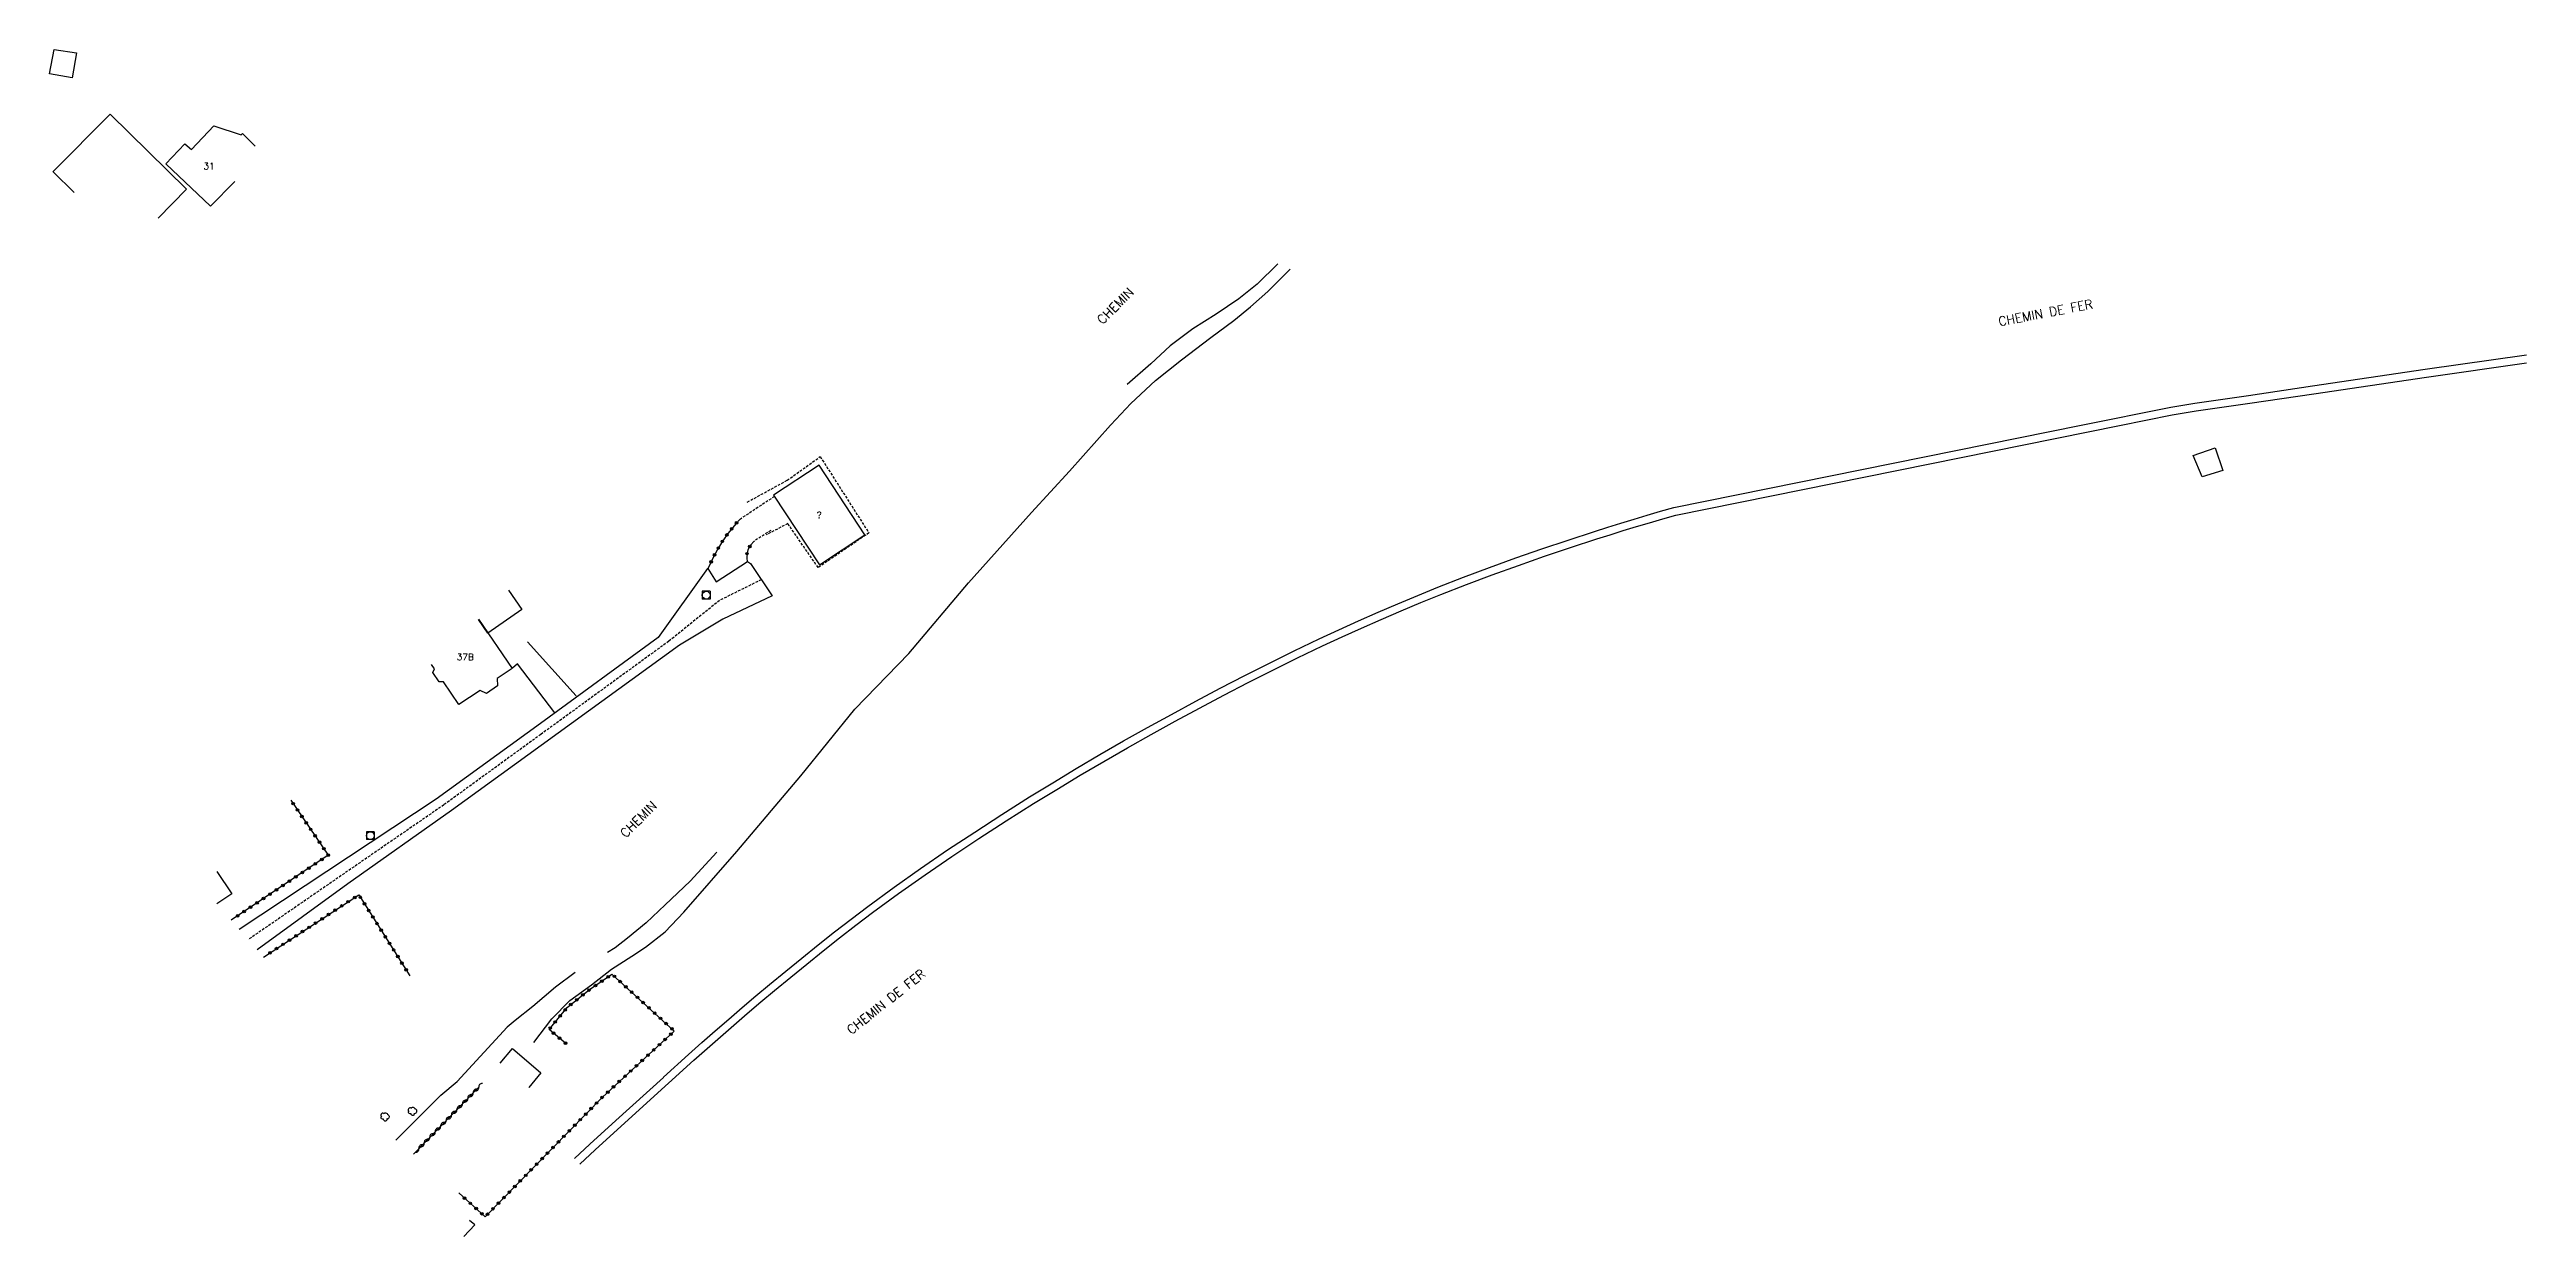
# Model space of a CAD drawing. Header units: millimetres. Extents: x 112069 to 113000, y 130019 to 131000.
# Drawn here: x 112523 to 113000, y 130018.9 to 130247.3 of the extents above; entities that cross this region are included whole.
import ezdxf
from ezdxf.enums import TextEntityAlignment as Align

# ---------------------------------------------------------------- set-up
doc = ezdxf.new("R2010")
doc.units = ezdxf.units.MM
doc.linetypes.add('DASHED', pattern=[0.75, 0.5, -0.25])
doc.layers.get('0').update_dxf_attribs({"linetype": 'CONTINUOUS'})
for name, color, linetype in [('W0001', 6, 'DASHED'), ('W0008', 7, 'CONTINUOUS'), ('W0017', 7, 'CONTINUOUS'), ('W0071', 7, 'CONTINUOUS'), ('W0101', 7, 'CONTINUOUS'), ('W0104', 1, 'CONTINUOUS'), ('W0112', 1, 'DASHED'), ('W0300', 7, 'CONTINUOUS'), ('W0310', 3, 'CONTINUOUS'), ('W0323', 7, 'CONTINUOUS'), ('W0420', 7, 'CONTINUOUS'), ('W0600', 7, 'CONTINUOUS'), ('W0700', 7, 'CONTINUOUS'), ('W0989', 7, 'CONTINUOUS'), ('W0991', 7, 'CONTINUOUS')]:
    doc.layers.add(name, color=color, linetype=linetype)
doc.styles.get("Standard").update_dxf_attribs({"font": 'romans.shx', "width": 0.85})

msp = doc.modelspace()

# ---------------------------------------------------------------- texts
at = {"layer": 'W0989'}
for s, rotation, p in [('CHEMIN', 44.8593, (112725.78, 130194.29)), ('CHEMIN DE FER', 10.8017, (112898.5, 130194.08)), ('CHEMIN', 44.8593, (112633.96, 130095.47)), ('CHEMIN DE FER', 38.4319, (112677.42, 130057.65))]:
    msp.add_text(s, height=1.75, rotation=rotation, dxfattribs=at).set_placement(p)
at = {"layer": 'W0991'}
for s, p in [('31', (112553.74, 130224.89)), ('?', (112671.24, 130157.74)), ('37B', (112603.08, 130130.42))]:
    msp.add_text(s, height=1.25, dxfattribs=at).set_placement(p, align=Align.MIDDLE_CENTER)

# ---------------------------------------------------------------- blocks, each defined once
blk = doc.blocks.new('T300')
for p, q in [((-0.8, 0.51), (-0.86, 0.34)), ((-0.86, 0.34), (-0.86, 0.17)), ((-0.86, 0.17), (-0.74, 0.06)), ((-0.69, 0.63), (-0.8, 0.51)), ((-0.8, -0.06), (-0.74, 0.06)), ((-0.74, 0.06), (-0.69, 0.11)), ((-0.57, 0.69), (-0.69, 0.63)), ((-0.46, 0.69), (-0.57, 0.69)), ((-0.29, 0.63), (-0.46, 0.69)), ((-0.29, 0.63), (-0.17, 0.74)), ((-0.23, 0.57), (-0.29, 0.63)), ((-0.17, 0.74), (-0.06, 0.8)), ((-0.06, 0.8), (0.06, 0.8)), ((0.06, 0.8), (0.23, 0.74)), ((0.23, 0.74), (0.34, 0.63)), ((0.34, 0.63), (0.4, 0.51)), ((0.46, 0.46), (0.34, 0.46)), ((0.4, 0.51), (0.4, 0.46)), ((0.57, 0.4), (0.46, 0.46)), ((0.57, 0.4), (0.69, 0.29)), ((0.69, 0.29), (0.74, 0.17)), ((0.74, 0.06), (0.69, -0.17)), ((0.74, 0.17), (0.74, 0.06)), ((-0.8, -0.17), (-0.8, -0.06)), ((-0.8, -0.23), (-0.8, -0.17)), ((-0.74, -0.34), (-0.8, -0.23)), ((-0.69, -0.4), (-0.74, -0.34)), ((-0.51, -0.46), (-0.69, -0.4)), ((-0.4, -0.46), (-0.51, -0.46)), ((-0.4, -0.46), (-0.34, -0.46)), ((-0.34, -0.46), (-0.34, -0.4)), ((-0.34, -0.51), (-0.34, -0.46)), ((-0.29, -0.63), (-0.34, -0.51)), ((-0.17, -0.74), (-0.29, -0.63)), ((-0.06, -0.8), (-0.17, -0.74)), ((0.06, -0.8), (-0.06, -0.8)), ((0.17, -0.74), (0.06, -0.8)), ((0.23, -0.69), (0.17, -0.74)), ((0.29, -0.46), (0.23, -0.46)), ((0.29, -0.63), (0.23, -0.69)), ((0.46, -0.4), (0.29, -0.46)), ((0.34, -0.51), (0.29, -0.63)), ((0.34, -0.51), (0.34, -0.46)), ((0.57, -0.34), (0.46, -0.4)), ((0.63, -0.29), (0.57, -0.34)), ((0.69, -0.17), (0.63, -0.29))]:
    blk.add_line(p, q)
blk = doc.blocks.new('T420')
for p, q in [((0.75, 0.75), (-0.75, 0.75)), ((-0.75, 0.75), (-0.75, -0.75)), ((0.75, 0.75), (0.75, -0.75)), ((0.75, -0.75), (-0.75, -0.75))]:
    blk.add_line(p, q)
blk.add_ellipse((0, 0), major_axis=(-0.53, 0.53), ratio=1, start_param=3.926991, end_param=10.210176)
blk = doc.blocks.new('t323o')
at = {"color": 0, "linetype": 'Continuous'}
for radius in [0.25, 0.15]:
    blk.add_circle((0, 0), radius, dxfattribs=at)
blk = doc.blocks.new('t310o')
at = {"color": 0, "linetype": 'Continuous'}
for centre, start, end in [((-0.5, 0.38), 216.8699, 323.1304), ((0.5, -0.37), 36.8699, 143.1303)]:
    blk.add_arc(centre, 0.625, start, end, dxfattribs=at)

# ---------------------------------------------------------------- linework, layer by layer
at = {"layer": 'W0001'}
msp.add_lwpolyline([(112660.07, 130145.28), (112652.04, 130141.3), (112642.27, 130133.45), (112617.62, 130115.51), (112598.95, 130101.95), (112561.27, 130076.01), (112561.27, 130076.01), (112561.27, 130076.01)], dxfattribs=at)
at = {"layer": 'W0008'}
for points in [[(112649.74, 130147.43), (112640.24, 130134.18), (112617.58, 130117.6), (112597.49, 130103.06), (112559.55, 130077.99)], [(112649.76, 130147.43), (112651.37, 130144.91), (112657.44, 130148.81), (112657.98, 130148.4), (112662.16, 130142.17), (112652.7, 130137.69), (112644.31, 130132.72), (112617.66, 130113.41), (112600.4, 130100.84), (112580.46, 130086.76), (112562.99, 130074.04)]]:
    msp.add_lwpolyline(points, dxfattribs=at)
at = {"layer": 'W0017'}
for points in [[(112624.41, 130122.93), (112615.06, 130133.35)], [(112620.31, 130119.64), (112613.13, 130129.07), (112612.16, 130128.24)]]:
    msp.add_lwpolyline(points, dxfattribs=at)
at = {"layer": 'W0071'}
for points in [[(112727.32, 130175), (112727.4, 130175.1), (112731.27, 130179.2), (112735.98, 130183.6), (112741.03, 130187.62), (112746.63, 130191.93), (112751.1, 130195.18), (112754.3, 130197.82), (112757.62, 130200.77), (112761.93, 130205.07)], [(112759.58, 130206.07), (112755.58, 130202.18), (112752.02, 130199.33), (112747.7, 130196.4), (112743.2, 130193.57), (112738.82, 130190.32), (112735.07, 130186.82), (112730.52, 130182.87)], [(112616.28, 130056.22), (112619.73, 130060.77), (112623.18, 130064.32), (112627.4, 130067.32), (112631.23, 130070.32), (112635.12, 130072.82), (112637.78, 130074.57), (112641.57, 130077.52), (112645.18, 130081.28), (112655.37, 130092.98), (112667.68, 130107.57), (112678.12, 130120.4), (112688.5, 130131.1), (112700, 130144.7), (112712.12, 130158.2), (112719.43, 130166.18), (112727.32, 130175)], [(112651.53, 130092.88), (112646.37, 130087.28), (112641.6, 130082.7), (112637.93, 130079.22), (112634.32, 130076.27), (112631.93, 130074.47), (112630.48, 130073.57)], [(112624.23, 130069.7), (112620.42, 130066.9), (112616.07, 130063.12), (112612.68, 130060.48), (112611.13, 130059.17), (112601.52, 130048.72)], [(112589.69, 130037.42), (112598.38, 130046.1)], [(112598.38, 130046.1), (112601.52, 130048.72)]]:
    msp.add_lwpolyline(points, dxfattribs=at)
at = {"layer": 'W0101'}
for points in [[(112545.4, 130225.32), (112549.07, 130229.17), (112550.37, 130228.07), (112554.68, 130232.62), (112559.92, 130230.9), (112560.2, 130231.17), (112562.62, 130228.71)], [(112554.02, 130217.17), (112545.4, 130225.32)], [(112558.68, 130221.9), (112554.02, 130217.17)], [(112605.62, 130137.67), (112612.1, 130128.21), (112609.21, 130126.25), (112609.31, 130124.85), (112607.19, 130123.4), (112605.94, 130123.98), (112601.86, 130121.29)], [(112601.86, 130121.29), (112598.87, 130125.63), (112598.07, 130125.63), (112596.83, 130127.45), (112597.15, 130128.16), (112596.59, 130128.96)], [(112555.25, 130089.11), (112558.09, 130084.83)], [(112558.09, 130084.83), (112555.24, 130082.92)], [(112609.79, 130052.27), (112612.18, 130055.09), (112617.61, 130050.35), (112615.3, 130047.59), (112615.3, 130047.59)]]:
    msp.add_lwpolyline(points, dxfattribs=at)
msp.add_lwpolyline([(112671.26, 130148.16), (112680.04, 130153.95), (112671.22, 130167.32), (112662.44, 130161.53)], close=True, dxfattribs=at)
at = {"layer": 'W0104'}
msp.add_lwpolyline([(112523.02, 130242.65), (112523.88, 130247.32), (112528.22, 130246.68), (112527.38, 130241.87)], close=True, dxfattribs=at)
for points in [[(112523.68, 130223.78), (112534.67, 130234.87), (112549.38, 130220.42), (112543.93, 130214.89)], [(112527.78, 130219.79), (112523.7, 130223.77), (112523.68, 130223.78)], [(112611.43, 130143.27), (112613.99, 130139.58), (112607.45, 130135.01), (112605.6, 130137.65)], [(112602.82, 130018.9), (112604.94, 130021.13), (112603.9, 130021.99)]]:
    msp.add_lwpolyline(points, dxfattribs=at)
at = {"layer": 'W0112'}
for points in [[(112657.38, 130160.23), (112665.07, 130164.42), (112671.43, 130168.97), (112680.8, 130154.3), (112671.03, 130147.62), (112665.17, 130156.1), (112661.02, 130153.9)], [(112662.6, 130161.29), (112656.05, 130156.97)], [(112661.9, 130154.77), (112658.62, 130152.65)]]:
    msp.add_lwpolyline(points, dxfattribs=at)
at = {"layer": 'W0310'}
msp.add_lwpolyline([(112605.72, 130047.67), (112593.08, 130034.74)], dxfattribs=at)
at = {"layer": 'W0323'}
for points in [[(112656, 130156.95), (112655.17, 130156.06), (112653.68, 130154.26), (112652.58, 130152.68), (112651.65, 130151.13), (112650.81, 130149.54), (112649.77, 130147.38)], [(112658.63, 130152.65), (112658.05, 130151.97), (112657.74, 130151.5), (112657.51, 130151.03), (112657.34, 130150.49), (112657.29, 130149.46), (112657.37, 130148.79)], [(112569.48, 130102.83), (112576.69, 130092.28), (112557.99, 130079.77)], [(112564.21, 130072.64), (112582.57, 130084.65), (112592.42, 130069.06)], [(112622.52, 130055.98), (112619.2, 130058.72), (112622.7, 130062.98), (112627.02, 130066.4), (112631.33, 130069.37), (112643.33, 130058.43), (112629.48, 130045.72), (112606.92, 130022.7), (112601.81, 130027.26)]]:
    msp.add_lwpolyline(points, dxfattribs=at)
at = {"layer": 'W0600'}
msp.add_lwpolyline([(112940.05, 130170.68), (112941.53, 130166.32), (112937.52, 130165.07), (112935.83, 130169.17), (112940.05, 130170.68)], close=True, dxfattribs=at)
at = {"layer": 'W0700'}
for points in [[(112931.53, 130178.51), (112936.14, 130179.27), (112946.48, 130180.77), (112958.81, 130182.57), (112980.52, 130185.78), (113000, 130188.54)], [(112931.77, 130177.03), (112936.37, 130177.78), (112946.7, 130179.28), (112959.03, 130181.08), (112980.73, 130184.3), (113000, 130187.02)], [(112914.28, 130175.03), (112931.53, 130178.51)], [(112835.8, 130159.18), (112914.28, 130175.03)], [(112836.21, 130157.74), (112921.65, 130174.99)], [(112921.65, 130174.99), (112931.77, 130177.03)], [(112641.22, 130049.52), (112646.08, 130053.92), (112648.65, 130056.2), (112651.22, 130058.47), (112653.82, 130060.72), (112656.42, 130062.95), (112659.05, 130065.17), (112661.68, 130067.37), (112664.78, 130069.93), (112667.9, 130072.48), (112671.03, 130075.02), (112674.2, 130077.52), (112677.38, 130079.98), (112680.6, 130082.42), (112685.65, 130086.12), (112690.77, 130089.72), (112695.93, 130093.27), (112701.17, 130096.72), (112706.43, 130100.12), (112711.73, 130103.47), (112716.22, 130106.22), (112720.72, 130108.95), (112725.27, 130111.62), (112729.83, 130114.25), (112734.43, 130116.83), (112739.05, 130119.37), (112743.73, 130121.9), (112748.43, 130124.4), (112753.17, 130126.85), (112757.92, 130129.25), (112762.7, 130131.6), (112767.52, 130133.88), (112771.28, 130135.63), (112775.07, 130137.35), (112778.87, 130139.02), (112782.68, 130140.67), (112786.52, 130142.27), (112790.37, 130143.83), (112795.33, 130145.78), (112800.33, 130147.65), (112805.37, 130149.47), (112810.42, 130151.22), (112815.47, 130152.92), (112820.55, 130154.57), (112823.08, 130155.37), (112825.62, 130156.17), (112828.17, 130156.93), (112830.7, 130157.7), (112833.25, 130158.45), (112835.8, 130159.18)], [(112642.22, 130048.4), (112647.08, 130052.8), (112649.64, 130055.08), (112652.2, 130057.34), (112654.8, 130059.58), (112657.39, 130061.81), (112660.01, 130064.02), (112662.64, 130066.21), (112665.74, 130068.77), (112668.85, 130071.32), (112671.97, 130073.85), (112675.12, 130076.34), (112678.29, 130078.79), (112681.5, 130081.21), (112686.52, 130084.9), (112691.62, 130088.49), (112696.77, 130092.02), (112701.99, 130095.46), (112707.24, 130098.85), (112712.53, 130102.19), (112717, 130104.94), (112721.49, 130107.66), (112726.02, 130110.32), (112730.57, 130112.95), (112735.16, 130115.52), (112739.77, 130118.05), (112744.44, 130120.58), (112749.13, 130123.07), (112753.85, 130125.51), (112758.59, 130127.91), (112763.35, 130130.25), (112768.15, 130132.53), (112771.91, 130134.27), (112775.68, 130135.98), (112779.47, 130137.64), (112783.27, 130139.29), (112787.09, 130140.88), (112790.92, 130142.44), (112795.87, 130144.38), (112800.85, 130146.24), (112805.87, 130148.05), (112810.9, 130149.8), (112815.94, 130151.49), (112821.01, 130153.14), (112823.53, 130153.94), (112826.06, 130154.73), (112828.6, 130155.5), (112831.13, 130156.26), (112833.67, 130157.01), (112836.21, 130157.74)], [(112624.1, 130033.87), (112627.06, 130036.67), (112632.09, 130041.24), (112641.23, 130049.51)], [(112625.13, 130032.78), (112628.08, 130035.57), (112633.1, 130040.13), (112642.23, 130048.4)]]:
    msp.add_lwpolyline(points, dxfattribs=at)

# ---------------------------------------------------------------- block references
at = {"layer": 'W0300'}
for p in [(112587.67, 130041.9), (112592.97, 130042.97)]:
    msp.add_blockref('T300', p, dxfattribs=at)
at = {"layer": 'W0310', "rotation": 225.6352849127652}
for p in [(112602.52, 130044.39), (112603.57, 130045.47), (112604.61, 130046.54), (112605.66, 130047.61), (112597.27, 130039.03), (112598.32, 130040.11), (112599.37, 130041.18), (112600.42, 130042.25), (112601.47, 130043.32), (112594.13, 130035.82), (112595.17, 130036.89), (112596.22, 130037.96)]:
    msp.add_blockref('t310o', p, dxfattribs=at)
at = {"layer": 'W0323'}
for p, rotation in [((112654.37, 130155.08), 230.5275401513805), ((112655.33, 130156.23), 226.931335164453), ((112651.09, 130150.07), 242.1060508485505), ((112651.81, 130151.39), 238.9224432420657), ((112652.58, 130152.67), 238.9224432420657), ((112653.44, 130153.9), 235.0348792267478), ((112657.33, 130150.29), 267.3898753290735), ((112657.85, 130151.67), 237.1549416963578), ((112650.42, 130148.73), 244.4484555872308), ((112569.92, 130102.19), 304.3298949760316), ((112570.76, 130100.96), 304.3298949760316), ((112571.61, 130099.72), 304.3298949760316), ((112572.46, 130098.48), 304.3298949760316), ((112573.3, 130097.24), 304.3298949760316), ((112574.15, 130096), 304.3298949760316), ((112574.99, 130094.76), 304.3298949760316), ((112575.84, 130093.52), 304.3298949760316), ((112576.69, 130092.28), 304.3298949760316), ((112569.21, 130087.28), 213.7868827412359), ((112570.46, 130088.11), 213.7868827412359), ((112571.7, 130088.95), 213.7868827412359), ((112572.95, 130089.78), 213.7868827412359), ((112574.2, 130090.62), 213.7868827412359), ((112575.44, 130091.45), 213.7868827412359), ((112562.98, 130083.11), 213.7868827412359), ((112564.22, 130083.94), 213.7868827412359), ((112565.47, 130084.78), 213.7868827412359), ((112566.72, 130085.61), 213.7868827412359), ((112567.96, 130086.45), 213.7868827412359), ((112579.27, 130082.5), 33.18819309989411), ((112580.53, 130083.32), 33.18819309989411), ((112581.79, 130084.14), 33.18819309989411), ((112582.87, 130084.17), 302.3024683088819), ((112583.67, 130082.9), 302.3024683088819), ((112559.24, 130080.61), 213.7868827412359), ((112560.48, 130081.44), 213.7868827412359), ((112561.73, 130082.27), 213.7868827412359), ((112573, 130078.39), 33.18819309989411), ((112574.25, 130079.21), 33.18819309989411), ((112575.51, 130080.03), 33.18819309989411), ((112576.76, 130080.86), 33.18819309989411), ((112578.02, 130081.68), 33.18819309989411), ((112584.47, 130081.63), 302.3024683088819), ((112585.27, 130080.37), 302.3024683088819), ((112586.08, 130079.1), 302.3024683088819), ((112586.88, 130077.83), 302.3024683088819), ((112565.47, 130073.47), 33.18819309989411), ((112566.72, 130074.29), 33.18819309989411), ((112567.98, 130075.11), 33.18819309989411), ((112569.23, 130075.93), 33.18819309989411), ((112570.49, 130076.75), 33.18819309989411), ((112571.74, 130077.57), 33.18819309989411), ((112587.68, 130076.56), 302.3024683088819), ((112588.48, 130075.29), 302.3024683088819), ((112589.28, 130074.03), 302.3024683088819), ((112590.08, 130072.76), 302.3024683088819), ((112590.88, 130071.49), 302.3024683088819), ((112591.69, 130070.22), 302.3024683088819), ((112630.61, 130068.87), 34.50626931132087), ((112631.79, 130068.95), 317.6612615332387), ((112623.38, 130063.52), 38.36238580852506), ((112624.56, 130064.45), 38.36238580852506), ((112625.73, 130065.38), 38.36238580852506), ((112626.91, 130066.31), 38.36238580852506), ((112628.14, 130067.17), 34.50626931132087), ((112629.37, 130068.02), 34.50626931132087), ((112632.9, 130067.94), 317.6612615332387), ((112634.01, 130066.93), 317.6612615332387), ((112635.12, 130065.92), 317.6612615332387), ((112636.23, 130064.91), 317.6612615332387), ((112637.34, 130063.9), 317.6612615332387), ((112619.44, 130059.01), 50.63315263389178), ((112620.4, 130060.17), 50.63315263389178), ((112621.35, 130061.33), 50.63315263389178), ((112622.3, 130062.49), 50.63315263389178), ((112638.45, 130062.89), 317.6612615332387), ((112639.55, 130061.88), 317.6612615332387), ((112640.66, 130060.87), 317.6612615332387), ((112641.77, 130059.86), 317.6612615332387), ((112642.88, 130058.84), 317.6612615332387), ((112620.06, 130058.01), 140.5033302425336), ((112621.22, 130057.05), 140.5033302425336), ((112622.38, 130056.1), 140.5033302425336), ((112639.36, 130054.79), 222.5557481658008), ((112640.47, 130055.8), 222.5557481658008), ((112641.57, 130056.82), 222.5557481658008), ((112642.68, 130057.83), 222.5557481658008), ((112633.84, 130049.72), 222.5557481658008), ((112634.94, 130050.73), 222.5557481658008), ((112636.05, 130051.75), 222.5557481658008), ((112637.15, 130052.76), 222.5557481658008), ((112638.26, 130053.77), 222.5557481658008), ((112628.37, 130044.58), 225.577877490912), ((112629.42, 130045.66), 225.577877490912), ((112630.52, 130046.67), 222.5557481658008), ((112631.63, 130047.69), 222.5557481658008), ((112632.73, 130048.7), 222.5557481658008), ((112624.17, 130040.3), 225.577877490912), ((112625.22, 130041.37), 225.577877490912), ((112626.27, 130042.44), 225.577877490912), ((112627.32, 130043.51), 225.577877490912), ((112618.92, 130034.94), 225.577877490912), ((112619.97, 130036.01), 225.577877490912), ((112621.02, 130037.08), 225.577877490912), ((112622.07, 130038.16), 225.577877490912), ((112623.12, 130039.23), 225.577877490912), ((112614.72, 130030.66), 225.577877490912), ((112615.77, 130031.73), 225.577877490912), ((112616.82, 130032.8), 225.577877490912), ((112617.87, 130033.87), 225.577877490912), ((112602.93, 130026.26), 138.258281041928), ((112604.05, 130025.27), 138.258281041928), ((112609.47, 130025.3), 225.577877490912), ((112610.52, 130026.37), 225.577877490912), ((112611.57, 130027.44), 225.577877490912), ((112612.62, 130028.51), 225.577877490912), ((112613.67, 130029.59), 225.577877490912), ((112605.17, 130024.27), 138.258281041928), ((112606.28, 130023.27), 138.258281041928), ((112607.37, 130023.16), 225.577877490912), ((112608.42, 130024.23), 225.577877490912)]:
    msp.add_blockref('t323o', p, dxfattribs=dict(at, rotation=rotation))
at = {"layer": 'W0420'}
for p in [(112649.47, 130142.31), (112584.8, 130096.02)]:
    msp.add_blockref('T420', p, dxfattribs=at)

msp.set_redraw_order([(e.dxf.handle, doc.entitydb.next_handle()) for e in msp.query("TEXT MTEXT ATTDEF DIMENSION ARC_DIMENSION")])  # texts and dimensions are drawn at this point

doc.saveas('drawing.dxf')
